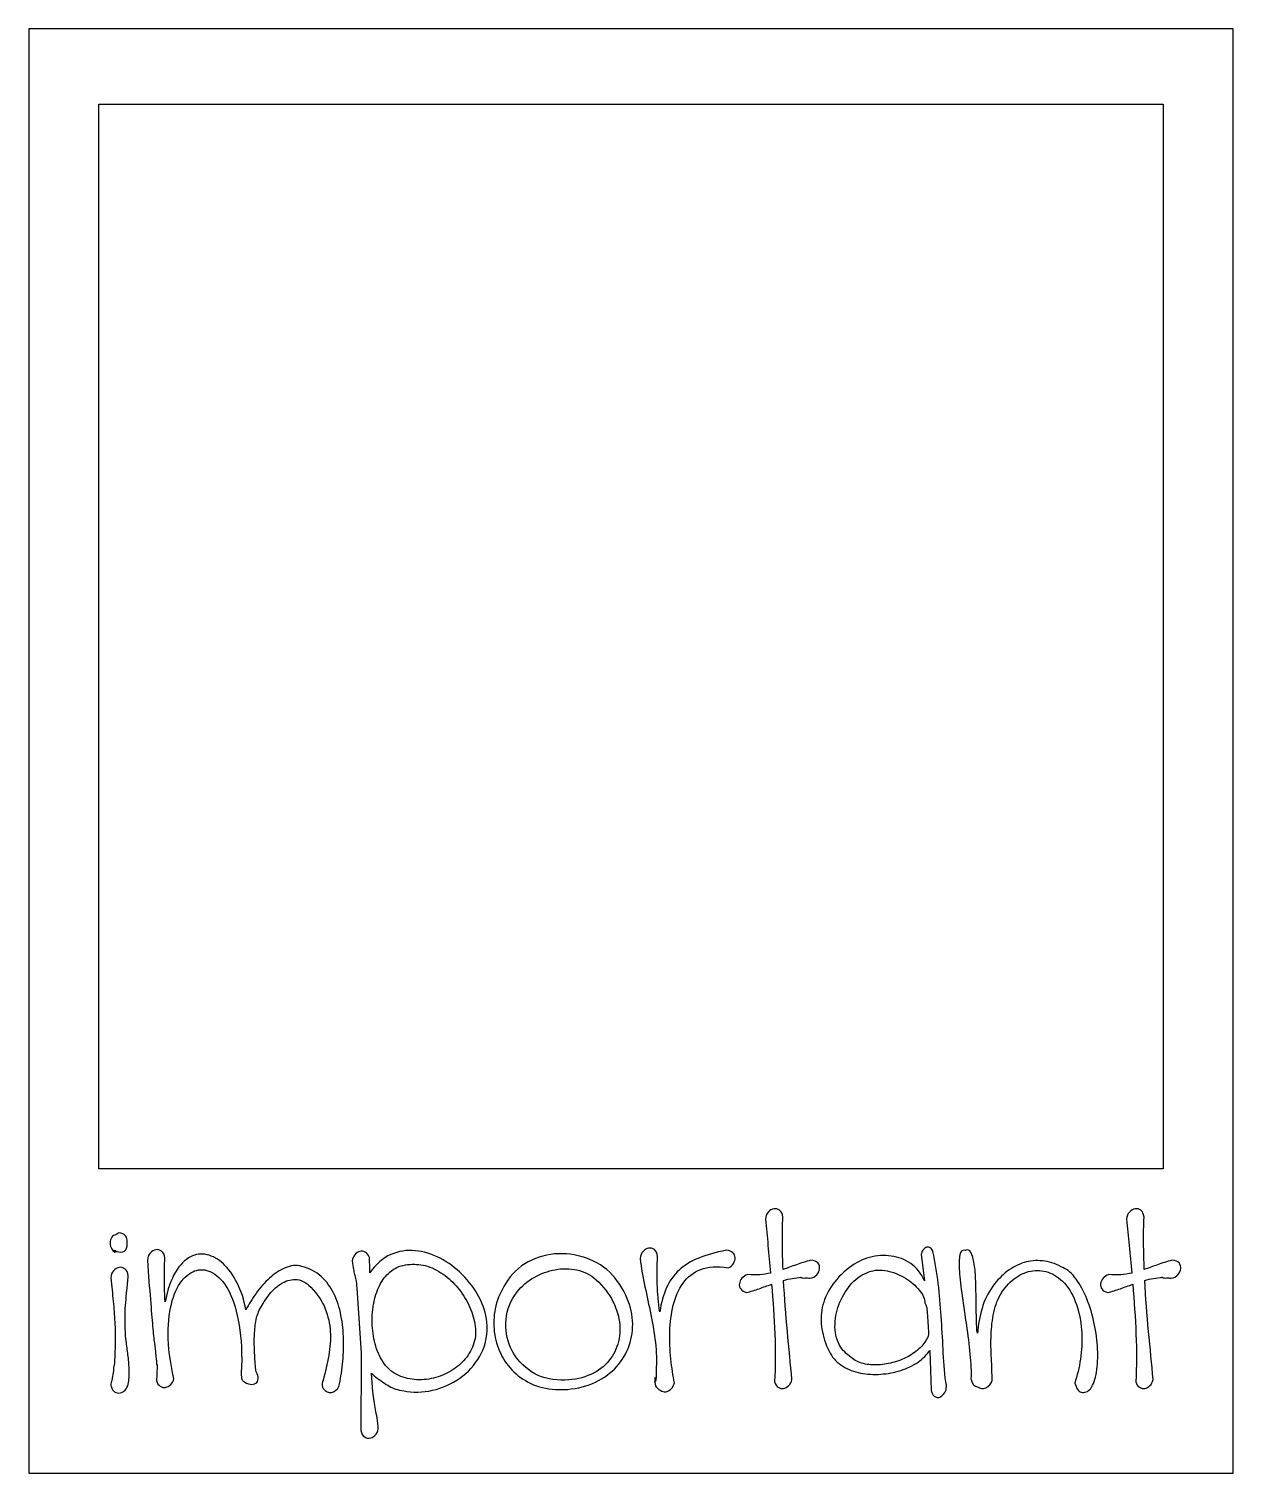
# Model space of a CAD drawing. Header units: centimetres. Extents: x -6.3 to 7.8, y -8 to 9.
import ezdxf

# ---------------------------------------------------------------- set-up
doc = ezdxf.new("R2010")
doc.units = ezdxf.units.CM
doc.header["$MEASUREMENT"] = 0
doc.layers.add('Camada 1', color=7, linetype='Continuous')

msp = doc.modelspace()

# ---------------------------------------------------------------- linework, layer by layer
at = {"layer": 'Camada 1'}
for points in [[(7.81831, -8.00632), (7.81831, -8.00632), (-6.34095, -8.00632), (-6.34095, -8.00632), (-6.34095, -8.00632), (-6.34095, -8.00632), (-6.34095, 8.96543), (-6.34095, 8.96543), (-6.34095, 8.96543), (-6.34095, 8.96543), (7.81831, 8.96543), (7.81831, 8.96543), (7.81831, 8.96543), (7.81831, 8.96543), (7.81831, -8.00632), (7.81831, -8.00632)], [(-5.51667, -4.43013), (-5.51667, -4.43013), (6.99392, -4.43013), (6.99392, -4.43013), (6.99392, -4.43013), (6.99392, -4.43013), (6.99392, 8.08043), (6.99392, 8.08043), (6.99392, 8.08043), (6.99392, 8.08043), (-5.51667, 8.08043), (-5.51667, 8.08043), (-5.51667, 8.08043), (-5.51667, 8.08043), (-5.51667, -4.43013), (-5.51667, -4.43013)]]:
    msp.add_open_spline(points, degree=3, knots=[0, 0, 0, 0, 0.2, 0.2, 0.2, 0.2, 0.4, 0.4, 0.4, 0.4, 0.6, 0.6, 0.6, 0.6, 1, 1, 1, 1], dxfattribs=at)
at = {"layer": 'Camada 1', "color": 7}
for points, knots in [([(2.09611, -5.88465), (2.06468, -5.87629), (2.04211, -5.86211), (2.02848, -5.84218), (2.02848, -5.84218), (2.0148, -5.82228), (2.00959, -5.80128), (2.01274, -5.77926), (2.01274, -5.77926), (2.01589, -5.75724), (2.02581, -5.73632), (2.04261, -5.71634), (2.04261, -5.71634), (2.05938, -5.69644), (2.0814, -5.68229), (2.10868, -5.6739), (2.10868, -5.6739), (2.16107, -5.67811), (2.2088, -5.67861), (2.25182, -5.67546), (2.25182, -5.67546), (2.29476, -5.67234), (2.33725, -5.66554), (2.37919, -5.65503), (2.37919, -5.65503), (2.36869, -5.54602), (2.35876, -5.43852), (2.34932, -5.33258), (2.34932, -5.33258), (2.33987, -5.22672), (2.3299, -5.1234), (2.31942, -5.02273), (2.31942, -5.02273), (2.32148, -4.98921), (2.33249, -4.9614), (2.35244, -4.93939), (2.35244, -4.93939), (2.37236, -4.91738), (2.39438, -4.90431), (2.41851, -4.90007), (2.41851, -4.90007), (2.44259, -4.89592), (2.46516, -4.90166), (2.48616, -4.91737), (2.48616, -4.91737), (2.50709, -4.93311), (2.51968, -4.95981), (2.52392, -4.99757), (2.52392, -4.99757), (2.51969, -5.09618), (2.5181, -5.19683), (2.51918, -5.29957), (2.51918, -5.29957), (2.52021, -5.40236), (2.52283, -5.50719), (2.52704, -5.61413), (2.52704, -5.61413), (2.57736, -5.59527), (2.62928, -5.5764), (2.68277, -5.55751), (2.68277, -5.55751), (2.73624, -5.53865), (2.79337, -5.52084), (2.85419, -5.50404), (2.85419, -5.50404), (2.89195, -5.50616), (2.91917, -5.51716), (2.93597, -5.53709), (2.93597, -5.53709), (2.95274, -5.55704), (2.95957, -5.57953), (2.95642, -5.60472), (2.95642, -5.60472), (2.95327, -5.62988), (2.94171, -5.65348), (2.92179, -5.6755), (2.92179, -5.6755), (2.90184, -5.69754), (2.87509, -5.71066), (2.84159, -5.71482), (2.84159, -5.71482), (2.82476, -5.71276), (2.80698, -5.7122), (2.78812, -5.71323), (2.78812, -5.71323), (2.76926, -5.71431), (2.7514, -5.71273), (2.73465, -5.70852), (2.73465, -5.70852), (2.73044, -5.70852), (2.72941, -5.70802), (2.73153, -5.70693), (2.73153, -5.70693), (2.73359, -5.7059), (2.73672, -5.70534), (2.74095, -5.70534), (2.74095, -5.70534), (2.70526, -5.70746), (2.67017, -5.71164), (2.63557, -5.71793), (2.63557, -5.71793), (2.60096, -5.72423), (2.56686, -5.73264), (2.53336, -5.74309), (2.53336, -5.74309), (2.54384, -5.94441), (2.55852, -6.1437), (2.57739, -6.34078), (2.57739, -6.34078), (2.59628, -6.53792), (2.61406, -6.72665), (2.63086, -6.90699), (2.63086, -6.90699), (2.62456, -6.93636), (2.61197, -6.95999), (2.5931, -6.97777), (2.5931, -6.97777), (2.57421, -6.99563), (2.55426, -7.00658), (2.53333, -7.01079), (2.53333, -7.01079), (2.51232, -7.01497), (2.49134, -7.01079), (2.47041, -6.99822), (2.47041, -6.99822), (2.44943, -6.98563), (2.43472, -6.96359), (2.42636, -6.93215), (2.42636, -6.93215), (2.43684, -6.75393), (2.4379, -6.56779), (2.42951, -6.37377), (2.42951, -6.37377), (2.42112, -6.17983), (2.40853, -5.98422), (2.39175, -5.78708), (2.39175, -5.78708), (2.34349, -5.80391), (2.29473, -5.82121), (2.24549, -5.83899), (2.24549, -5.83899), (2.19623, -5.85687), (2.14643, -5.87208), (2.09611, -5.88465)], [0, 0, 0, 0, 0.02702703, 0.02702703, 0.02702703, 0.02702703, 0.05405405, 0.05405405, 0.05405405, 0.05405405, 0.08108108, 0.08108108, 0.08108108, 0.08108108, 0.10810811, 0.10810811, 0.10810811, 0.10810811, 0.13513514, 0.13513514, 0.13513514, 0.13513514, 0.16216216, 0.16216216, 0.16216216, 0.16216216, 0.18918919, 0.18918919, 0.18918919, 0.18918919, 0.21621622, 0.21621622, 0.21621622, 0.21621622, 0.24324324, 0.24324324, 0.24324324, 0.24324324, 0.27027027, 0.27027027, 0.27027027, 0.27027027, 0.2972973, 0.2972973, 0.2972973, 0.2972973, 0.32432432, 0.32432432, 0.32432432, 0.32432432, 0.35135135, 0.35135135, 0.35135135, 0.35135135, 0.37837838, 0.37837838, 0.37837838, 0.37837838, 0.40540541, 0.40540541, 0.40540541, 0.40540541, 0.43243243, 0.43243243, 0.43243243, 0.43243243, 0.45945946, 0.45945946, 0.45945946, 0.45945946, 0.48648649, 0.48648649, 0.48648649, 0.48648649, 0.51351351, 0.51351351, 0.51351351, 0.51351351, 0.54054054, 0.54054054, 0.54054054, 0.54054054, 0.56756757, 0.56756757, 0.56756757, 0.56756757, 0.59459459, 0.59459459, 0.59459459, 0.59459459, 0.62162162, 0.62162162, 0.62162162, 0.62162162, 0.64864865, 0.64864865, 0.64864865, 0.64864865, 0.67567568, 0.67567568, 0.67567568, 0.67567568, 0.7027027, 0.7027027, 0.7027027, 0.7027027, 0.72972973, 0.72972973, 0.72972973, 0.72972973, 0.75675676, 0.75675676, 0.75675676, 0.75675676, 0.78378378, 0.78378378, 0.78378378, 0.78378378, 0.81081081, 0.81081081, 0.81081081, 0.81081081, 0.83783784, 0.83783784, 0.83783784, 0.83783784, 0.86486486, 0.86486486, 0.86486486, 0.86486486, 0.89189189, 0.89189189, 0.89189189, 0.89189189, 0.91891892, 0.91891892, 0.91891892, 0.91891892, 0.94594595, 0.94594595, 0.94594595, 0.94594595, 1, 1, 1, 1]), ([(6.34275, -5.88465), (6.31132, -5.87629), (6.28875, -5.86211), (6.27512, -5.84218), (6.27512, -5.84218), (6.26144, -5.82228), (6.25623, -5.80128), (6.25938, -5.77926), (6.25938, -5.77926), (6.26253, -5.75724), (6.27245, -5.73632), (6.28925, -5.71634), (6.28925, -5.71634), (6.30602, -5.69644), (6.32804, -5.68229), (6.35532, -5.6739), (6.35532, -5.6739), (6.40771, -5.67811), (6.45544, -5.67861), (6.49846, -5.67546), (6.49846, -5.67546), (6.5414, -5.67234), (6.58389, -5.66554), (6.62583, -5.65503), (6.62583, -5.65503), (6.61533, -5.54602), (6.6054, -5.43852), (6.59596, -5.33258), (6.59596, -5.33258), (6.58651, -5.22672), (6.57654, -5.1234), (6.56606, -5.02273), (6.56606, -5.02273), (6.56812, -4.98921), (6.57913, -4.9614), (6.59908, -4.93939), (6.59908, -4.93939), (6.619, -4.91738), (6.64102, -4.90431), (6.66515, -4.90007), (6.66515, -4.90007), (6.68923, -4.89592), (6.7118, -4.90166), (6.7328, -4.91737), (6.7328, -4.91737), (6.75373, -4.93311), (6.76632, -4.95981), (6.77056, -4.99757), (6.77056, -4.99757), (6.76633, -5.09618), (6.76474, -5.19683), (6.76582, -5.29957), (6.76582, -5.29957), (6.76685, -5.40236), (6.76947, -5.50719), (6.77368, -5.61413), (6.77368, -5.61413), (6.824, -5.59527), (6.87592, -5.5764), (6.92941, -5.55751), (6.92941, -5.55751), (6.98288, -5.53865), (7.04001, -5.52084), (7.10083, -5.50404), (7.10083, -5.50404), (7.13859, -5.50616), (7.16581, -5.51716), (7.18261, -5.53709), (7.18261, -5.53709), (7.19938, -5.55704), (7.20621, -5.57953), (7.20306, -5.60472), (7.20306, -5.60472), (7.19991, -5.62988), (7.18835, -5.65348), (7.16843, -5.6755), (7.16843, -5.6755), (7.14848, -5.69754), (7.12173, -5.71066), (7.08823, -5.71482), (7.08823, -5.71482), (7.0714, -5.71276), (7.05362, -5.7122), (7.03476, -5.71323), (7.03476, -5.71323), (7.0159, -5.71431), (6.99804, -5.71273), (6.98129, -5.70852), (6.98129, -5.70852), (6.97708, -5.70852), (6.97605, -5.70802), (6.97817, -5.70693), (6.97817, -5.70693), (6.98023, -5.7059), (6.98336, -5.70534), (6.98759, -5.70534), (6.98759, -5.70534), (6.9519, -5.70746), (6.91681, -5.71164), (6.88221, -5.71793), (6.88221, -5.71793), (6.8476, -5.72423), (6.8135, -5.73264), (6.78, -5.74309), (6.78, -5.74309), (6.79048, -5.94441), (6.80516, -6.1437), (6.82403, -6.34078), (6.82403, -6.34078), (6.84292, -6.53792), (6.8607, -6.72665), (6.8775, -6.90699), (6.8775, -6.90699), (6.8712, -6.93636), (6.85861, -6.95999), (6.83974, -6.97777), (6.83974, -6.97777), (6.82085, -6.99563), (6.8009, -7.00658), (6.77997, -7.01079), (6.77997, -7.01079), (6.75896, -7.01497), (6.73798, -7.01079), (6.71705, -6.99822), (6.71705, -6.99822), (6.69607, -6.98563), (6.68136, -6.96359), (6.673, -6.93215), (6.673, -6.93215), (6.68348, -6.75393), (6.68454, -6.56779), (6.67615, -6.37377), (6.67615, -6.37377), (6.66776, -6.17983), (6.65517, -5.98422), (6.63839, -5.78708), (6.63839, -5.78708), (6.59013, -5.80391), (6.54137, -5.82121), (6.49213, -5.83899), (6.49213, -5.83899), (6.44287, -5.85687), (6.39307, -5.87208), (6.34275, -5.88465)], [0, 0, 0, 0, 0.02702703, 0.02702703, 0.02702703, 0.02702703, 0.05405405, 0.05405405, 0.05405405, 0.05405405, 0.08108108, 0.08108108, 0.08108108, 0.08108108, 0.10810811, 0.10810811, 0.10810811, 0.10810811, 0.13513514, 0.13513514, 0.13513514, 0.13513514, 0.16216216, 0.16216216, 0.16216216, 0.16216216, 0.18918919, 0.18918919, 0.18918919, 0.18918919, 0.21621622, 0.21621622, 0.21621622, 0.21621622, 0.24324324, 0.24324324, 0.24324324, 0.24324324, 0.27027027, 0.27027027, 0.27027027, 0.27027027, 0.2972973, 0.2972973, 0.2972973, 0.2972973, 0.32432432, 0.32432432, 0.32432432, 0.32432432, 0.35135135, 0.35135135, 0.35135135, 0.35135135, 0.37837838, 0.37837838, 0.37837838, 0.37837838, 0.40540541, 0.40540541, 0.40540541, 0.40540541, 0.43243243, 0.43243243, 0.43243243, 0.43243243, 0.45945946, 0.45945946, 0.45945946, 0.45945946, 0.48648649, 0.48648649, 0.48648649, 0.48648649, 0.51351351, 0.51351351, 0.51351351, 0.51351351, 0.54054054, 0.54054054, 0.54054054, 0.54054054, 0.56756757, 0.56756757, 0.56756757, 0.56756757, 0.59459459, 0.59459459, 0.59459459, 0.59459459, 0.62162162, 0.62162162, 0.62162162, 0.62162162, 0.64864865, 0.64864865, 0.64864865, 0.64864865, 0.67567568, 0.67567568, 0.67567568, 0.67567568, 0.7027027, 0.7027027, 0.7027027, 0.7027027, 0.72972973, 0.72972973, 0.72972973, 0.72972973, 0.75675676, 0.75675676, 0.75675676, 0.75675676, 0.78378378, 0.78378378, 0.78378378, 0.78378378, 0.81081081, 0.81081081, 0.81081081, 0.81081081, 0.83783784, 0.83783784, 0.83783784, 0.83783784, 0.86486486, 0.86486486, 0.86486486, 0.86486486, 0.89189189, 0.89189189, 0.89189189, 0.89189189, 0.91891892, 0.91891892, 0.91891892, 0.91891892, 0.94594595, 0.94594595, 0.94594595, 0.94594595, 1, 1, 1, 1]), ([(-5.28675, -5.18313), (-5.24899, -5.18525), (-5.22177, -5.19681), (-5.20497, -5.21776), (-5.20497, -5.21776), (-5.1882, -5.23874), (-5.1819, -5.26287), (-5.18611, -5.2901), (-5.18611, -5.2901), (-5.18405, -5.29637), (-5.18349, -5.30375), (-5.18452, -5.31211), (-5.18452, -5.31211), (-5.1856, -5.3205), (-5.18611, -5.32785), (-5.18611, -5.33412), (-5.18611, -5.33412), (-5.19034, -5.37611), (-5.20762, -5.40019), (-5.23799, -5.40646), (-5.23799, -5.40646), (-5.26842, -5.41276), (-5.29832, -5.40754), (-5.32766, -5.39074), (-5.32766, -5.39074), (-5.32766, -5.39074), (-5.34338, -5.38444), (-5.34338, -5.38444), (-5.34338, -5.38444), (-5.3392, -5.38867), (-5.33396, -5.39127), (-5.32766, -5.3923), (-5.32766, -5.3923), (-5.32136, -5.39338), (-5.31718, -5.39704), (-5.31507, -5.40331), (-5.31507, -5.40331), (-5.31507, -5.40331), (-5.33079, -5.40961), (-5.33079, -5.40961), (-5.33079, -5.40961), (-5.36648, -5.38656), (-5.38426, -5.35508), (-5.38426, -5.31526), (-5.38426, -5.31526), (-5.38849, -5.29219), (-5.38534, -5.27017), (-5.37481, -5.24919), (-5.37481, -5.24919), (-5.36433, -5.22826), (-5.35018, -5.21514), (-5.33234, -5.20987), (-5.33234, -5.20987), (-5.31458, -5.2047), (-5.29934, -5.19573), (-5.28675, -5.18313)], [0, 0, 0, 0, 0.06666667, 0.06666667, 0.06666667, 0.06666667, 0.13333333, 0.13333333, 0.13333333, 0.13333333, 0.2, 0.2, 0.2, 0.2, 0.26666667, 0.26666667, 0.26666667, 0.26666667, 0.33333333, 0.33333333, 0.33333333, 0.33333333, 0.4, 0.4, 0.4, 0.4, 0.46666667, 0.46666667, 0.46666667, 0.46666667, 0.53333333, 0.53333333, 0.53333333, 0.53333333, 0.6, 0.6, 0.6, 0.6, 0.66666667, 0.66666667, 0.66666667, 0.66666667, 0.73333333, 0.73333333, 0.73333333, 0.73333333, 0.8, 0.8, 0.8, 0.8, 0.86666667, 0.86666667, 0.86666667, 0.86666667, 1, 1, 1, 1]), ([(-3.63212, -6.09227), (-3.6531, -6.1363), (-3.66781, -6.18718), (-3.67617, -6.24483), (-3.67617, -6.24483), (-3.68458, -6.30256), (-3.68929, -6.36281), (-3.69033, -6.42573), (-3.69033, -6.42573), (-3.69141, -6.48865), (-3.68983, -6.55313), (-3.68562, -6.61919), (-3.68562, -6.61919), (-3.68144, -6.68526), (-3.67617, -6.75082), (-3.66988, -6.8158), (-3.66988, -6.8158), (-3.65102, -6.84726), (-3.64265, -6.87454), (-3.64472, -6.89761), (-3.64472, -6.89761), (-3.64684, -6.92071), (-3.65628, -6.93799), (-3.67303, -6.94949), (-3.67303, -6.94949), (-3.68983, -6.96105), (-3.71184, -6.96523), (-3.7391, -6.96208), (-3.7391, -6.96208), (-3.76638, -6.95896), (-3.79469, -6.94589), (-3.82403, -6.92279), (-3.82403, -6.92279), (-3.83453, -6.91231), (-3.83977, -6.90183), (-3.83977, -6.89133), (-3.83977, -6.89133), (-3.83977, -6.88085), (-3.84189, -6.86932), (-3.84607, -6.85672), (-3.84607, -6.85672), (-3.84607, -6.84413), (-3.84504, -6.83579), (-3.84292, -6.83156), (-3.84292, -6.83156), (-3.83244, -6.61349), (-3.84086, -6.42529), (-3.86808, -6.26691), (-3.86808, -6.26691), (-3.89536, -6.10858), (-3.93364, -5.98015), (-3.98291, -5.88157), (-3.98291, -5.88157), (-4.0322, -5.78301), (-4.08882, -5.71224), (-4.15277, -5.66924), (-4.15277, -5.66924), (-4.21677, -5.62627), (-4.2807, -5.60947), (-4.34465, -5.61892), (-4.34465, -5.61892), (-4.40865, -5.62834), (-4.46842, -5.6635), (-4.52396, -5.7243), (-4.52396, -5.7243), (-4.57955, -5.78515), (-4.62305, -5.86953), (-4.65451, -5.97751), (-4.65451, -5.97751), (-4.68597, -6.08554), (-4.70224, -6.21659), (-4.70327, -6.37071), (-4.70327, -6.37071), (-4.70435, -6.52486), (-4.68179, -6.69945), (-4.63564, -6.89448), (-4.63564, -6.89448), (-4.64194, -6.92385), (-4.6545, -6.94748), (-4.6734, -6.96526), (-4.6734, -6.96526), (-4.69226, -6.98312), (-4.71221, -6.99413), (-4.73317, -6.99831), (-4.73317, -6.99831), (-4.75415, -7.00252), (-4.77513, -6.99831), (-4.79609, -6.98572), (-4.79609, -6.98572), (-4.81707, -6.97313), (-4.83178, -6.95109), (-4.84014, -6.91965), (-4.84014, -6.91965), (-4.83808, -6.89031), (-4.83649, -6.86044), (-4.83543, -6.82998), (-4.83543, -6.82998), (-4.8344, -6.79963), (-4.83384, -6.76865), (-4.83384, -6.73719), (-4.83384, -6.73719), (-4.83807, -6.72883), (-4.84014, -6.72253), (-4.84014, -6.7183), (-4.84014, -6.7183), (-4.84014, -6.70153), (-4.84122, -6.68528), (-4.84329, -6.66954), (-4.84329, -6.66954), (-4.84541, -6.6538), (-4.84803, -6.63075), (-4.85115, -6.60035), (-4.85115, -6.60035), (-4.8543, -6.56998), (-4.85901, -6.5301), (-4.86531, -6.48078), (-4.86531, -6.48078), (-4.87161, -6.43154), (-4.87843, -6.36442), (-4.88574, -6.27948), (-4.88574, -6.27948), (-4.89312, -6.19455), (-4.90201, -6.08917), (-4.91249, -5.96333), (-4.91249, -5.96333), (-4.92299, -5.83749), (-4.93453, -5.68446), (-4.9471, -5.50407), (-4.9471, -5.50407), (-4.94504, -5.47055), (-4.93403, -5.44274), (-4.91405, -5.42073), (-4.91405, -5.42073), (-4.89415, -5.39872), (-4.87214, -5.38565), (-4.84798, -5.38141), (-4.84798, -5.38141), (-4.82388, -5.37726), (-4.80133, -5.383), (-4.78035, -5.39871), (-4.78035, -5.39871), (-4.75939, -5.41445), (-4.74683, -5.44115), (-4.74259, -5.47891), (-4.74259, -5.47891), (-4.74682, -5.56699), (-4.74838, -5.65351), (-4.7473, -5.73844), (-4.7473, -5.73844), (-4.74627, -5.8234), (-4.74365, -5.90886), (-4.73944, -5.99482), (-4.73944, -5.99482), (-4.7101, -5.84803), (-4.66919, -5.73111), (-4.61675, -5.64406), (-4.61675, -5.64406), (-4.56436, -5.55706), (-4.50615, -5.4973), (-4.44215, -5.46478), (-4.44215, -5.46478), (-4.3782, -5.43226), (-4.31269, -5.42388), (-4.24554, -5.43962), (-4.24554, -5.43962), (-4.17844, -5.45534), (-4.11449, -5.4915), (-4.05366, -5.54815), (-4.05366, -5.54815), (-3.99286, -5.60477), (-3.93886, -5.67922), (-3.89166, -5.77148), (-3.89166, -5.77148), (-3.84448, -5.86377), (-3.81041, -5.96965), (-3.78942, -6.08919), (-3.78942, -6.08919), (-3.75796, -6.02627), (-3.71814, -5.96129), (-3.66988, -5.89417), (-3.66988, -5.89417), (-3.62167, -5.82707), (-3.56873, -5.7673), (-3.51102, -5.71486), (-3.51102, -5.71486), (-3.45337, -5.66247), (-3.39201, -5.62207), (-3.327, -5.59376), (-3.327, -5.59376), (-3.26202, -5.56545), (-3.19698, -5.55971), (-3.13195, -5.57648), (-3.13195, -5.57648), (-3.04181, -5.59958), (-2.96577, -5.63937), (-2.90388, -5.69602), (-2.90388, -5.69602), (-2.84205, -5.75264), (-2.7922, -5.81979), (-2.75447, -5.89734), (-2.75447, -5.89734), (-2.71671, -5.97494), (-2.68896, -6.0604), (-2.67113, -6.15369), (-2.67113, -6.15369), (-2.65332, -6.24701), (-2.64335, -6.34244), (-2.64126, -6.43994), (-2.64126, -6.43994), (-2.6392, -6.53747), (-2.64338, -6.6334), (-2.65383, -6.72775), (-2.65383, -6.72775), (-2.66436, -6.82213), (-2.67799, -6.90917), (-2.69473, -6.98884), (-2.69473, -6.98884), (-2.71783, -7.02866), (-2.74717, -7.05223), (-2.78281, -7.05964), (-2.78281, -7.05964), (-2.8185, -7.06694), (-2.85099, -7.05067), (-2.88034, -7.01085), (-2.88034, -7.01085), (-2.88034, -7.01085), (-2.8866, -6.99823), (-2.8866, -6.99823), (-2.8866, -6.99823), (-2.8971, -6.96677), (-2.89499, -6.93843), (-2.8803, -6.91327), (-2.8803, -6.91327), (-2.85514, -6.81683), (-2.83365, -6.72089), (-2.81579, -6.62546), (-2.81579, -6.62546), (-2.79801, -6.53005), (-2.79171, -6.43623), (-2.79693, -6.34389), (-2.79693, -6.34389), (-2.8022, -6.25166), (-2.82209, -6.16199), (-2.8567, -6.07494), (-2.8567, -6.07494), (-2.89131, -5.98794), (-2.94743, -5.90352), (-3.02498, -5.82173), (-3.02498, -5.82173), (-3.08583, -5.76093), (-3.14664, -5.7305), (-3.20744, -5.7305), (-3.20744, -5.7305), (-3.26829, -5.7305), (-3.32595, -5.74836), (-3.38045, -5.78397), (-3.38045, -5.78397), (-3.43501, -5.81966), (-3.48425, -5.86684), (-3.5283, -5.92552), (-3.5283, -5.92552), (-3.57238, -5.98427), (-3.60696, -6.03986), (-3.63212, -6.09227)], [0, 0, 0, 0, 0.01492537, 0.01492537, 0.01492537, 0.01492537, 0.02985075, 0.02985075, 0.02985075, 0.02985075, 0.04477612, 0.04477612, 0.04477612, 0.04477612, 0.05970149, 0.05970149, 0.05970149, 0.05970149, 0.07462687, 0.07462687, 0.07462687, 0.07462687, 0.08955224, 0.08955224, 0.08955224, 0.08955224, 0.10447761, 0.10447761, 0.10447761, 0.10447761, 0.11940299, 0.11940299, 0.11940299, 0.11940299, 0.13432836, 0.13432836, 0.13432836, 0.13432836, 0.14925373, 0.14925373, 0.14925373, 0.14925373, 0.1641791, 0.1641791, 0.1641791, 0.1641791, 0.17910448, 0.17910448, 0.17910448, 0.17910448, 0.19402985, 0.19402985, 0.19402985, 0.19402985, 0.20895522, 0.20895522, 0.20895522, 0.20895522, 0.2238806, 0.2238806, 0.2238806, 0.2238806, 0.23880597, 0.23880597, 0.23880597, 0.23880597, 0.25373134, 0.25373134, 0.25373134, 0.25373134, 0.26865672, 0.26865672, 0.26865672, 0.26865672, 0.28358209, 0.28358209, 0.28358209, 0.28358209, 0.29850746, 0.29850746, 0.29850746, 0.29850746, 0.31343284, 0.31343284, 0.31343284, 0.31343284, 0.32835821, 0.32835821, 0.32835821, 0.32835821, 0.34328358, 0.34328358, 0.34328358, 0.34328358, 0.35820896, 0.35820896, 0.35820896, 0.35820896, 0.37313433, 0.37313433, 0.37313433, 0.37313433, 0.3880597, 0.3880597, 0.3880597, 0.3880597, 0.40298507, 0.40298507, 0.40298507, 0.40298507, 0.41791045, 0.41791045, 0.41791045, 0.41791045, 0.43283582, 0.43283582, 0.43283582, 0.43283582, 0.44776119, 0.44776119, 0.44776119, 0.44776119, 0.46268657, 0.46268657, 0.46268657, 0.46268657, 0.47761194, 0.47761194, 0.47761194, 0.47761194, 0.49253731, 0.49253731, 0.49253731, 0.49253731, 0.50746269, 0.50746269, 0.50746269, 0.50746269, 0.52238806, 0.52238806, 0.52238806, 0.52238806, 0.53731343, 0.53731343, 0.53731343, 0.53731343, 0.55223881, 0.55223881, 0.55223881, 0.55223881, 0.56716418, 0.56716418, 0.56716418, 0.56716418, 0.58208955, 0.58208955, 0.58208955, 0.58208955, 0.59701493, 0.59701493, 0.59701493, 0.59701493, 0.6119403, 0.6119403, 0.6119403, 0.6119403, 0.62686567, 0.62686567, 0.62686567, 0.62686567, 0.64179104, 0.64179104, 0.64179104, 0.64179104, 0.65671642, 0.65671642, 0.65671642, 0.65671642, 0.67164179, 0.67164179, 0.67164179, 0.67164179, 0.68656716, 0.68656716, 0.68656716, 0.68656716, 0.70149254, 0.70149254, 0.70149254, 0.70149254, 0.71641791, 0.71641791, 0.71641791, 0.71641791, 0.73134328, 0.73134328, 0.73134328, 0.73134328, 0.74626866, 0.74626866, 0.74626866, 0.74626866, 0.76119403, 0.76119403, 0.76119403, 0.76119403, 0.7761194, 0.7761194, 0.7761194, 0.7761194, 0.79104478, 0.79104478, 0.79104478, 0.79104478, 0.80597015, 0.80597015, 0.80597015, 0.80597015, 0.82089552, 0.82089552, 0.82089552, 0.82089552, 0.8358209, 0.8358209, 0.8358209, 0.8358209, 0.85074627, 0.85074627, 0.85074627, 0.85074627, 0.86567164, 0.86567164, 0.86567164, 0.86567164, 0.88059701, 0.88059701, 0.88059701, 0.88059701, 0.89552239, 0.89552239, 0.89552239, 0.89552239, 0.91044776, 0.91044776, 0.91044776, 0.91044776, 0.92537313, 0.92537313, 0.92537313, 0.92537313, 0.94029851, 0.94029851, 0.94029851, 0.94029851, 0.95522388, 0.95522388, 0.95522388, 0.95522388, 0.97014925, 0.97014925, 0.97014925, 0.97014925, 1, 1, 1, 1]), ([(-2.48396, -5.83118), (-2.48819, -5.79136), (-2.49235, -5.75937), (-2.49655, -5.73524), (-2.49655, -5.73524), (-2.50078, -5.71116), (-2.50549, -5.6896), (-2.51071, -5.67073), (-2.51071, -5.67073), (-2.51598, -5.65184), (-2.52068, -5.63091), (-2.52487, -5.60781), (-2.52487, -5.60781), (-2.5291, -5.58476), (-2.53432, -5.55328), (-2.54061, -5.51346), (-2.54061, -5.51346), (-2.53643, -5.48412), (-2.52595, -5.45948), (-2.50915, -5.43954), (-2.50915, -5.43954), (-2.49238, -5.41962), (-2.47298, -5.40702), (-2.45094, -5.40178), (-2.45094, -5.40178), (-2.42893, -5.39657), (-2.40744, -5.39916), (-2.38643, -5.40964), (-2.38643, -5.40964), (-2.3655, -5.42014), (-2.3487, -5.44107), (-2.33611, -5.47256), (-2.33611, -5.47256), (-2.33611, -5.50193), (-2.33561, -5.52241), (-2.33452, -5.53389), (-2.33452, -5.53389), (-2.33349, -5.54545), (-2.33293, -5.5554), (-2.33293, -5.56379), (-2.33293, -5.56379), (-2.33293, -5.57218), (-2.33293, -5.58215), (-2.33293, -5.59366), (-2.33293, -5.59366), (-2.33293, -5.60522), (-2.33293, -5.62464), (-2.33293, -5.65184), (-2.33293, -5.65184), (-2.25956, -5.54913), (-2.17672, -5.4778), (-2.08441, -5.43795), (-2.08441, -5.43795), (-1.99215, -5.39813), (-1.89677, -5.38289), (-1.79816, -5.39231), (-1.79816, -5.39231), (-1.6996, -5.40176), (-1.60208, -5.43163), (-1.50561, -5.48198), (-1.50561, -5.48198), (-1.40917, -5.5323), (-1.32212, -5.59631), (-1.24452, -5.67388), (-1.24452, -5.67388), (-1.16697, -5.75148), (-1.10194, -5.83853), (-1.0495, -5.93497), (-1.0495, -5.93497), (-0.99711, -6.03144), (-0.96565, -6.12999), (-0.95512, -6.23067), (-0.95512, -6.23067), (-0.94464, -6.36489), (-0.96613, -6.48599), (-1.01963, -6.59397), (-1.01963, -6.59397), (-1.0731, -6.702), (-1.146, -6.79214), (-1.23826, -6.86451), (-1.23826, -6.86451), (-1.33057, -6.93685), (-1.43487, -6.98931), (-1.55126, -7.0218), (-1.55126, -7.0218), (-1.66765, -7.05429), (-1.78354, -7.06212), (-1.89884, -7.0454), (-1.89884, -7.0454), (-1.9408, -7.0391), (-1.97647, -7.03228), (-2.00578, -7.02495), (-2.00578, -7.02495), (-2.03518, -7.01759), (-2.06192, -7.00767), (-2.086, -6.99508), (-2.086, -6.99508), (-2.11013, -6.98249), (-2.13426, -6.96785), (-2.15834, -6.95103), (-2.15834, -6.95103), (-2.18247, -6.93428), (-2.21134, -6.91436), (-2.24486, -6.89126), (-2.24486, -6.89126), (-2.27002, -6.8724), (-2.29206, -6.85247), (-2.31093, -6.83149), (-2.31093, -6.83149), (-2.31093, -6.83149), (-2.30148, -7.00135), (-2.30148, -7.00135), (-2.30148, -7.00135), (-2.30148, -7.00135), (-2.30148, -7.00765), (-2.30148, -7.00765), (-2.30148, -7.00765), (-2.29518, -7.05797), (-2.28944, -7.10044), (-2.28418, -7.13502), (-2.28418, -7.13502), (-2.27897, -7.16965), (-2.2737, -7.20267), (-2.26846, -7.23411), (-2.26846, -7.23411), (-2.26325, -7.26557), (-2.25743, -7.29862), (-2.25116, -7.3332), (-2.25116, -7.3332), (-2.24486, -7.36783), (-2.23857, -7.41027), (-2.2323, -7.4606), (-2.2323, -7.4606), (-2.2323, -7.49624), (-2.24124, -7.52558), (-2.25905, -7.54868), (-2.25905, -7.54868), (-2.27688, -7.57173), (-2.29789, -7.58644), (-2.32197, -7.59271), (-2.32197, -7.59271), (-2.3461, -7.59901), (-2.3697, -7.59533), (-2.39275, -7.5817), (-2.39275, -7.5817), (-2.41587, -7.56802), (-2.43051, -7.54238), (-2.4368, -7.50465), (-2.4368, -7.50465), (-2.4368, -7.41657), (-2.4368, -7.33635), (-2.4368, -7.26398), (-2.4368, -7.26398), (-2.4368, -7.19161), (-2.4363, -7.12087), (-2.43524, -7.05165), (-2.43524, -7.05165), (-2.43421, -6.98246), (-2.43365, -6.91169), (-2.43365, -6.83932), (-2.43365, -6.83932), (-2.43365, -6.76698), (-2.43365, -6.68676), (-2.43365, -6.59868), (-2.43365, -6.59868), (-2.43365, -6.59868), (-2.48396, -5.83118), (-2.48396, -5.83118)], [0, 0, 0, 0, 0.02325581, 0.02325581, 0.02325581, 0.02325581, 0.04651163, 0.04651163, 0.04651163, 0.04651163, 0.06976744, 0.06976744, 0.06976744, 0.06976744, 0.09302326, 0.09302326, 0.09302326, 0.09302326, 0.11627907, 0.11627907, 0.11627907, 0.11627907, 0.13953488, 0.13953488, 0.13953488, 0.13953488, 0.1627907, 0.1627907, 0.1627907, 0.1627907, 0.18604651, 0.18604651, 0.18604651, 0.18604651, 0.20930233, 0.20930233, 0.20930233, 0.20930233, 0.23255814, 0.23255814, 0.23255814, 0.23255814, 0.25581395, 0.25581395, 0.25581395, 0.25581395, 0.27906977, 0.27906977, 0.27906977, 0.27906977, 0.30232558, 0.30232558, 0.30232558, 0.30232558, 0.3255814, 0.3255814, 0.3255814, 0.3255814, 0.34883721, 0.34883721, 0.34883721, 0.34883721, 0.37209302, 0.37209302, 0.37209302, 0.37209302, 0.39534884, 0.39534884, 0.39534884, 0.39534884, 0.41860465, 0.41860465, 0.41860465, 0.41860465, 0.44186047, 0.44186047, 0.44186047, 0.44186047, 0.46511628, 0.46511628, 0.46511628, 0.46511628, 0.48837209, 0.48837209, 0.48837209, 0.48837209, 0.51162791, 0.51162791, 0.51162791, 0.51162791, 0.53488372, 0.53488372, 0.53488372, 0.53488372, 0.55813953, 0.55813953, 0.55813953, 0.55813953, 0.58139535, 0.58139535, 0.58139535, 0.58139535, 0.60465116, 0.60465116, 0.60465116, 0.60465116, 0.62790698, 0.62790698, 0.62790698, 0.62790698, 0.65116279, 0.65116279, 0.65116279, 0.65116279, 0.6744186, 0.6744186, 0.6744186, 0.6744186, 0.69767442, 0.69767442, 0.69767442, 0.69767442, 0.72093023, 0.72093023, 0.72093023, 0.72093023, 0.74418605, 0.74418605, 0.74418605, 0.74418605, 0.76744186, 0.76744186, 0.76744186, 0.76744186, 0.79069767, 0.79069767, 0.79069767, 0.79069767, 0.81395349, 0.81395349, 0.81395349, 0.81395349, 0.8372093, 0.8372093, 0.8372093, 0.8372093, 0.86046512, 0.86046512, 0.86046512, 0.86046512, 0.88372093, 0.88372093, 0.88372093, 0.88372093, 0.90697674, 0.90697674, 0.90697674, 0.90697674, 0.93023256, 0.93023256, 0.93023256, 0.93023256, 0.95348837, 0.95348837, 0.95348837, 0.95348837, 1, 1, 1, 1]), ([(-0.73499, -5.78083), (-0.67001, -5.66759), (-0.5814, -5.58163), (-0.46919, -5.52289), (-0.46919, -5.52289), (-0.35703, -5.46421), (-0.23853, -5.43275), (-0.11372, -5.42851), (-0.11372, -5.42851), (0.01103, -5.42436), (0.13322, -5.44637), (0.25275, -5.49458), (0.25275, -5.49458), (0.37232, -5.54284), (0.47188, -5.61624), (0.5516, -5.71477), (0.5516, -5.71477), (0.63129, -5.81544), (0.68736, -5.91821), (0.7199, -6.02304), (0.7199, -6.02304), (0.75239, -6.12795), (0.76443, -6.22965), (0.75607, -6.32818), (0.75607, -6.32818), (0.74766, -6.42679), (0.72038, -6.51955), (0.67426, -6.60655), (0.67426, -6.60655), (0.62812, -6.6936), (0.56573, -6.76911), (0.48709, -6.83306), (0.48709, -6.83306), (0.40846, -6.89706), (0.31511, -6.9463), (0.20713, -6.98091), (0.20713, -6.98091), (0.0991, -7.01552), (-0.01991, -7.02967), (-0.1499, -7.02335), (-0.1499, -7.02335), (-0.25684, -7.01708), (-0.35334, -6.99348), (-0.4393, -6.95257), (-0.4393, -6.95257), (-0.52532, -6.91169), (-0.59924, -6.85875), (-0.66107, -6.79371), (-0.66107, -6.79371), (-0.72296, -6.72873), (-0.77172, -6.6548), (-0.80736, -6.57194), (-0.80736, -6.57194), (-0.84305, -6.48913), (-0.86451, -6.40263), (-0.87184, -6.31241), (-0.87184, -6.31241), (-0.87922, -6.22227), (-0.87184, -6.13154), (-0.84983, -6.04031), (-0.84983, -6.04031), (-0.82778, -5.94913), (-0.78954, -5.86261), (-0.73499, -5.78083)], [0, 0, 0, 0, 0.05882353, 0.05882353, 0.05882353, 0.05882353, 0.11764706, 0.11764706, 0.11764706, 0.11764706, 0.17647059, 0.17647059, 0.17647059, 0.17647059, 0.23529412, 0.23529412, 0.23529412, 0.23529412, 0.29411765, 0.29411765, 0.29411765, 0.29411765, 0.35294118, 0.35294118, 0.35294118, 0.35294118, 0.41176471, 0.41176471, 0.41176471, 0.41176471, 0.47058824, 0.47058824, 0.47058824, 0.47058824, 0.52941176, 0.52941176, 0.52941176, 0.52941176, 0.58823529, 0.58823529, 0.58823529, 0.58823529, 0.64705882, 0.64705882, 0.64705882, 0.64705882, 0.70588235, 0.70588235, 0.70588235, 0.70588235, 0.76470588, 0.76470588, 0.76470588, 0.76470588, 0.82352941, 0.82352941, 0.82352941, 0.82352941, 0.88235294, 0.88235294, 0.88235294, 0.88235294, 1, 1, 1, 1]), ([(1.24992, -6.94476), (1.23942, -6.9909), (1.21579, -7.02287), (1.17912, -7.0407), (1.17912, -7.0407), (1.1424, -7.05851), (1.10938, -7.05486), (1.08003, -7.02969), (1.08003, -7.02969), (1.06323, -7.02339), (1.0486, -7.01133), (1.036, -6.99352), (1.036, -6.99352), (1.0234, -6.97571), (1.01814, -6.95105), (1.02026, -6.9196), (1.02026, -6.9196), (1.02026, -6.9133), (1.02026, -6.90494), (1.02026, -6.89444), (1.02026, -6.89444), (1.02026, -6.88396), (1.02129, -6.88081), (1.02341, -6.88502), (1.02341, -6.88502), (1.02547, -6.89341), (1.025, -6.90545), (1.02182, -6.92119), (1.02182, -6.92119), (1.01867, -6.93691), (1.01915, -6.94058), (1.02341, -6.9322), (1.02341, -6.9322), (1.03174, -6.91331), (1.03545, -6.89288), (1.03442, -6.87087), (1.03442, -6.87087), (1.03334, -6.84886), (1.03283, -6.82735), (1.03283, -6.80636), (1.03283, -6.80636), (1.04119, -6.69312), (1.0386, -6.58144), (1.02497, -6.47134), (1.02497, -6.47134), (1.01129, -6.36125), (0.99351, -6.25168), (0.9715, -6.14262), (0.9715, -6.14262), (0.94949, -6.03359), (0.92639, -5.92452), (0.90231, -5.81546), (0.90231, -5.81546), (0.87818, -5.70645), (0.85984, -5.59636), (0.84725, -5.48518), (0.84725, -5.48518), (0.84931, -5.45166), (0.86032, -5.42385), (0.8803, -5.40184), (0.8803, -5.40184), (0.9002, -5.3798), (0.92221, -5.36673), (0.94634, -5.36252), (0.94634, -5.36252), (0.97042, -5.35834), (0.99299, -5.36411), (1.01399, -5.3798), (1.01399, -5.3798), (1.03492, -5.39554), (1.04751, -5.42227), (1.05175, -5.46002), (1.05175, -5.46002), (1.04545, -5.56908), (1.04387, -5.67761), (1.04701, -5.78562), (1.04701, -5.78562), (1.05016, -5.89365), (1.06008, -6.00218), (1.07691, -6.11119), (1.07691, -6.11119), (1.09366, -6.00218), (1.12041, -5.90728), (1.15711, -5.8265), (1.15711, -5.8265), (1.19378, -5.7458), (1.24307, -5.67709), (1.30496, -5.62047), (1.30496, -5.62047), (1.36679, -5.56385), (1.44336, -5.51665), (1.53462, -5.47889), (1.53462, -5.47889), (1.62582, -5.44113), (1.73435, -5.41079), (1.86019, -5.38769), (1.86019, -5.38769), (1.89374, -5.38981), (1.9189, -5.39925), (1.9357, -5.41597), (1.9357, -5.41597), (1.95247, -5.4328), (1.96136, -5.45217), (1.96245, -5.47418), (1.96245, -5.47418), (1.96348, -5.49619), (1.95718, -5.51876), (1.94359, -5.54181), (1.94359, -5.54181), (1.92991, -5.56491), (1.90946, -5.58271), (1.88226, -5.59528), (1.88226, -5.59528), (1.75219, -5.57223), (1.64421, -5.57798), (1.55825, -5.61258), (1.55825, -5.61258), (1.47223, -5.64719), (1.40302, -5.70119), (1.35063, -5.77456), (1.35063, -5.77456), (1.29819, -5.84798), (1.25988, -5.9345), (1.2358, -6.03409), (1.2358, -6.03409), (1.21167, -6.13373), (1.19804, -6.23753), (1.1949, -6.34553), (1.1949, -6.34553), (1.19175, -6.45356), (1.19593, -6.55997), (1.20749, -6.6648), (1.20749, -6.6648), (1.21894, -6.76966), (1.23309, -6.86295), (1.24992, -6.94476)], [0, 0, 0, 0, 0.02857143, 0.02857143, 0.02857143, 0.02857143, 0.05714286, 0.05714286, 0.05714286, 0.05714286, 0.08571429, 0.08571429, 0.08571429, 0.08571429, 0.11428571, 0.11428571, 0.11428571, 0.11428571, 0.14285714, 0.14285714, 0.14285714, 0.14285714, 0.17142857, 0.17142857, 0.17142857, 0.17142857, 0.2, 0.2, 0.2, 0.2, 0.22857143, 0.22857143, 0.22857143, 0.22857143, 0.25714286, 0.25714286, 0.25714286, 0.25714286, 0.28571429, 0.28571429, 0.28571429, 0.28571429, 0.31428571, 0.31428571, 0.31428571, 0.31428571, 0.34285714, 0.34285714, 0.34285714, 0.34285714, 0.37142857, 0.37142857, 0.37142857, 0.37142857, 0.4, 0.4, 0.4, 0.4, 0.42857143, 0.42857143, 0.42857143, 0.42857143, 0.45714286, 0.45714286, 0.45714286, 0.45714286, 0.48571429, 0.48571429, 0.48571429, 0.48571429, 0.51428571, 0.51428571, 0.51428571, 0.51428571, 0.54285714, 0.54285714, 0.54285714, 0.54285714, 0.57142857, 0.57142857, 0.57142857, 0.57142857, 0.6, 0.6, 0.6, 0.6, 0.62857143, 0.62857143, 0.62857143, 0.62857143, 0.65714286, 0.65714286, 0.65714286, 0.65714286, 0.68571429, 0.68571429, 0.68571429, 0.68571429, 0.71428571, 0.71428571, 0.71428571, 0.71428571, 0.74285714, 0.74285714, 0.74285714, 0.74285714, 0.77142857, 0.77142857, 0.77142857, 0.77142857, 0.8, 0.8, 0.8, 0.8, 0.82857143, 0.82857143, 0.82857143, 0.82857143, 0.85714286, 0.85714286, 0.85714286, 0.85714286, 0.88571429, 0.88571429, 0.88571429, 0.88571429, 0.91428571, 0.91428571, 0.91428571, 0.91428571, 0.94285714, 0.94285714, 0.94285714, 0.94285714, 1, 1, 1, 1]), ([(3.30719, -5.58893), (3.37844, -5.53443), (3.4571, -5.49566), (3.54309, -5.47257), (3.54309, -5.47257), (3.62908, -5.44952), (3.71401, -5.44376), (3.79791, -5.45527), (3.79791, -5.45527), (3.88176, -5.46683), (3.95833, -5.49617), (4.02754, -5.54335), (4.02754, -5.54335), (4.09676, -5.59053), (4.15023, -5.65818), (4.18796, -5.74626), (4.18796, -5.74626), (4.18796, -5.74626), (4.1502, -5.43799), (4.1502, -5.43799), (4.1502, -5.43799), (4.15226, -5.4191), (4.15856, -5.40235), (4.16909, -5.38767), (4.16909, -5.38767), (4.17957, -5.37301), (4.19161, -5.36251), (4.20526, -5.35621), (4.20526, -5.35621), (4.21889, -5.34994), (4.23304, -5.34944), (4.24773, -5.35462), (4.24773, -5.35462), (4.26236, -5.35989), (4.27493, -5.37192), (4.28546, -5.39082), (4.28546, -5.39082), (4.28546, -5.39082), (4.2886, -5.39081), (4.2886, -5.39081), (4.2886, -5.39081), (4.2886, -5.39081), (4.2886, -5.40023), (4.2886, -5.40023), (4.2886, -5.40023), (4.31583, -5.52607), (4.33681, -5.6524), (4.35152, -5.77927), (4.35152, -5.77927), (4.36618, -5.90619), (4.37771, -6.03406), (4.38613, -6.16305), (4.38613, -6.16305), (4.39449, -6.29203), (4.40187, -6.42099), (4.40817, -6.54998), (4.40817, -6.54998), (4.41444, -6.67894), (4.42492, -6.80742), (4.4396, -6.93532), (4.4396, -6.93532), (4.4396, -6.93532), (4.44902, -6.97308), (4.44902, -6.97308), (4.44902, -6.97308), (4.44902, -6.97935), (4.44846, -6.98567), (4.44743, -6.99194), (4.44743, -6.99194), (4.44635, -6.99824), (4.44584, -7.00453), (4.44584, -7.0108), (4.44584, -7.0108), (4.44584, -7.0108), (4.44584, -7.02654), (4.44584, -7.02654), (4.44584, -7.02654), (4.44584, -7.02654), (4.44272, -7.02654), (4.44272, -7.02654), (4.44272, -7.02654), (4.43431, -7.0517), (4.42227, -7.07218), (4.40655, -7.08787), (4.40655, -7.08787), (4.39081, -7.10361), (4.37401, -7.11303), (4.35623, -7.11618), (4.35623, -7.11618), (4.33837, -7.11933), (4.32109, -7.11459), (4.30432, -7.10202), (4.30432, -7.10202), (4.28749, -7.08943), (4.27601, -7.06741), (4.26971, -7.03595), (4.26971, -7.03595), (4.26971, -7.03595), (4.25082, -6.56412), (4.25082, -6.56412), (4.25082, -6.56412), (4.25082, -6.56412), (4.2414, -6.57984), (4.2414, -6.57984), (4.2414, -6.57984), (4.20364, -6.63228), (4.15332, -6.67789), (4.0904, -6.71668), (4.0904, -6.71668), (4.02748, -6.75552), (3.95774, -6.7859), (3.88122, -6.80791), (3.88122, -6.80791), (3.80462, -6.82992), (3.72551, -6.84252), (3.6437, -6.84567), (3.6437, -6.84567), (3.56192, -6.84882), (3.48376, -6.84149), (3.40936, -6.82366), (3.40936, -6.82366), (3.33491, -6.80585), (3.26728, -6.77646), (3.20648, -6.73558), (3.20648, -6.73558), (3.14563, -6.69468), (3.09951, -6.6407), (3.06808, -6.57358), (3.06808, -6.57358), (3.02609, -6.48762), (2.99786, -6.40165), (2.98315, -6.31564), (2.98315, -6.31564), (2.96849, -6.22968), (2.97008, -6.14475), (2.98786, -6.06082), (2.98786, -6.06082), (3.00567, -5.97697), (3.04025, -5.89569), (3.09168, -5.81703), (3.09168, -5.81703), (3.14306, -5.73836), (3.21487, -5.66237), (3.30719, -5.58893)], [0, 0, 0, 0, 0.02702703, 0.02702703, 0.02702703, 0.02702703, 0.05405405, 0.05405405, 0.05405405, 0.05405405, 0.08108108, 0.08108108, 0.08108108, 0.08108108, 0.10810811, 0.10810811, 0.10810811, 0.10810811, 0.13513514, 0.13513514, 0.13513514, 0.13513514, 0.16216216, 0.16216216, 0.16216216, 0.16216216, 0.18918919, 0.18918919, 0.18918919, 0.18918919, 0.21621622, 0.21621622, 0.21621622, 0.21621622, 0.24324324, 0.24324324, 0.24324324, 0.24324324, 0.27027027, 0.27027027, 0.27027027, 0.27027027, 0.2972973, 0.2972973, 0.2972973, 0.2972973, 0.32432432, 0.32432432, 0.32432432, 0.32432432, 0.35135135, 0.35135135, 0.35135135, 0.35135135, 0.37837838, 0.37837838, 0.37837838, 0.37837838, 0.40540541, 0.40540541, 0.40540541, 0.40540541, 0.43243243, 0.43243243, 0.43243243, 0.43243243, 0.45945946, 0.45945946, 0.45945946, 0.45945946, 0.48648649, 0.48648649, 0.48648649, 0.48648649, 0.51351351, 0.51351351, 0.51351351, 0.51351351, 0.54054054, 0.54054054, 0.54054054, 0.54054054, 0.56756757, 0.56756757, 0.56756757, 0.56756757, 0.59459459, 0.59459459, 0.59459459, 0.59459459, 0.62162162, 0.62162162, 0.62162162, 0.62162162, 0.64864865, 0.64864865, 0.64864865, 0.64864865, 0.67567568, 0.67567568, 0.67567568, 0.67567568, 0.7027027, 0.7027027, 0.7027027, 0.7027027, 0.72972973, 0.72972973, 0.72972973, 0.72972973, 0.75675676, 0.75675676, 0.75675676, 0.75675676, 0.78378378, 0.78378378, 0.78378378, 0.78378378, 0.81081081, 0.81081081, 0.81081081, 0.81081081, 0.83783784, 0.83783784, 0.83783784, 0.83783784, 0.86486486, 0.86486486, 0.86486486, 0.86486486, 0.89189189, 0.89189189, 0.89189189, 0.89189189, 0.91891892, 0.91891892, 0.91891892, 0.91891892, 0.94594595, 0.94594595, 0.94594595, 0.94594595, 1, 1, 1, 1]), ([(4.98382, -6.91642), (4.97123, -6.95841), (4.94657, -6.9872), (4.9099, -7.00294), (4.9099, -7.00294), (4.87318, -7.01868), (4.84119, -7.01498), (4.81396, -6.99193), (4.81396, -6.99193), (4.7762, -6.98775), (4.75104, -6.95944), (4.73845, -6.907), (4.73845, -6.907), (4.73633, -6.90494), (4.7353, -6.90179), (4.7353, -6.89758), (4.7353, -6.89758), (4.7353, -6.89758), (4.7353, -6.89443), (4.7353, -6.89443), (4.7353, -6.89443), (4.73948, -6.81265), (4.7358, -6.71668), (4.72429, -6.60659), (4.72429, -6.60659), (4.71273, -6.4965), (4.69857, -6.38378), (4.68185, -6.26845), (4.68185, -6.26845), (4.66502, -6.15314), (4.6488, -6.03988), (4.63309, -5.9287), (4.63309, -5.9287), (4.61735, -5.81757), (4.60634, -5.72005), (4.60004, -5.63615), (4.60004, -5.63615), (4.59377, -5.55228), (4.59533, -5.48727), (4.60478, -5.4411), (4.60478, -5.4411), (4.6142, -5.39501), (4.63568, -5.37821), (4.66929, -5.3908), (4.66929, -5.3908), (4.69649, -5.37614), (4.71853, -5.384), (4.73533, -5.4144), (4.73533, -5.4144), (4.7521, -5.4448), (4.76523, -5.48991), (4.77465, -5.54966), (4.77465, -5.54966), (4.78407, -5.60941), (4.78984, -5.67759), (4.79195, -5.75413), (4.79195, -5.75413), (4.79401, -5.83073), (4.79557, -5.9078), (4.79666, -5.98532), (4.79666, -5.98532), (4.79769, -6.06295), (4.79872, -6.13529), (4.79981, -6.20238), (4.79981, -6.20238), (4.80084, -6.2695), (4.80455, -6.323), (4.81082, -6.3628), (4.81082, -6.3628), (4.8213, -6.26213), (4.83963, -6.16463), (4.86588, -6.07025), (4.86588, -6.07025), (4.89207, -5.97587), (4.93454, -5.88888), (4.99325, -5.80916), (4.99325, -5.80916), (5.04357, -5.73994), (5.10022, -5.68176), (5.16314, -5.63456), (5.16314, -5.63456), (5.22606, -5.58736), (5.2921, -5.55331), (5.36131, -5.53232), (5.36131, -5.53232), (5.4305, -5.51139), (5.50231, -5.50454), (5.57679, -5.51189), (5.57679, -5.51189), (5.65122, -5.51925), (5.72408, -5.54285), (5.79544, -5.58267), (5.79544, -5.58267), (5.85206, -5.60153), (5.905, -5.64194), (5.9543, -5.70377), (5.9543, -5.70377), (6.00354, -5.76566), (6.04709, -5.84011), (6.08485, -5.9271), (6.08485, -5.9271), (6.12261, -6.01415), (6.15354, -6.10905), (6.17767, -6.21179), (6.17767, -6.21179), (6.20175, -6.31458), (6.21696, -6.4147), (6.22328, -6.5122), (6.22328, -6.5122), (6.22955, -6.60973), (6.22746, -6.70146), (6.21698, -6.78745), (6.21698, -6.78745), (6.20648, -6.87347), (6.18555, -6.94265), (6.15409, -6.99507), (6.15409, -6.99507), (6.1415, -7.01812), (6.12522, -7.03489), (6.1053, -7.04539), (6.1053, -7.04539), (6.08535, -7.05587), (6.06601, -7.06005), (6.04712, -7.05798), (6.04712, -7.05798), (6.02826, -7.05586), (6.01143, -7.04748), (5.9968, -7.03282), (5.9968, -7.03282), (5.98209, -7.01811), (5.97164, -6.99718), (5.96537, -6.9699), (5.96537, -6.9699), (5.96537, -6.9699), (5.95595, -6.94789), (5.95595, -6.94789), (5.95595, -6.94789), (5.98527, -6.86193), (6.00783, -6.76808), (6.02358, -6.66632), (6.02358, -6.66632), (6.03932, -6.56464), (6.04451, -6.46241), (6.03932, -6.35961), (6.03932, -6.35961), (6.03405, -6.25687), (6.01675, -6.15673), (5.98741, -6.0592), (5.98741, -6.0592), (5.95801, -5.96167), (5.91399, -5.87415), (5.8553, -5.79655), (5.8553, -5.79655), (5.79865, -5.72945), (5.73624, -5.68228), (5.66813, -5.65497), (5.66813, -5.65497), (5.59995, -5.62774), (5.53179, -5.6188), (5.46363, -5.62822), (5.46363, -5.62822), (5.39547, -5.63767), (5.32941, -5.66391), (5.26546, -5.70688), (5.26546, -5.70688), (5.20148, -5.74987), (5.14642, -5.80705), (5.10033, -5.8783), (5.10033, -5.8783), (5.05419, -5.95172), (5.02217, -6.03141), (5.00439, -6.11738), (5.00439, -6.11738), (4.98653, -6.2034), (4.97608, -6.29198), (4.97293, -6.38318), (4.97293, -6.38318), (4.96978, -6.47441), (4.97081, -6.56564), (4.97608, -6.65687), (4.97608, -6.65687), (4.98118, -6.74815), (4.98382, -6.83464), (4.98382, -6.91642)], [0, 0, 0, 0, 0.0212766, 0.0212766, 0.0212766, 0.0212766, 0.04255319, 0.04255319, 0.04255319, 0.04255319, 0.06382979, 0.06382979, 0.06382979, 0.06382979, 0.08510638, 0.08510638, 0.08510638, 0.08510638, 0.10638298, 0.10638298, 0.10638298, 0.10638298, 0.12765957, 0.12765957, 0.12765957, 0.12765957, 0.14893617, 0.14893617, 0.14893617, 0.14893617, 0.17021277, 0.17021277, 0.17021277, 0.17021277, 0.19148936, 0.19148936, 0.19148936, 0.19148936, 0.21276596, 0.21276596, 0.21276596, 0.21276596, 0.23404255, 0.23404255, 0.23404255, 0.23404255, 0.25531915, 0.25531915, 0.25531915, 0.25531915, 0.27659574, 0.27659574, 0.27659574, 0.27659574, 0.29787234, 0.29787234, 0.29787234, 0.29787234, 0.31914894, 0.31914894, 0.31914894, 0.31914894, 0.34042553, 0.34042553, 0.34042553, 0.34042553, 0.36170213, 0.36170213, 0.36170213, 0.36170213, 0.38297872, 0.38297872, 0.38297872, 0.38297872, 0.40425532, 0.40425532, 0.40425532, 0.40425532, 0.42553191, 0.42553191, 0.42553191, 0.42553191, 0.44680851, 0.44680851, 0.44680851, 0.44680851, 0.46808511, 0.46808511, 0.46808511, 0.46808511, 0.4893617, 0.4893617, 0.4893617, 0.4893617, 0.5106383, 0.5106383, 0.5106383, 0.5106383, 0.53191489, 0.53191489, 0.53191489, 0.53191489, 0.55319149, 0.55319149, 0.55319149, 0.55319149, 0.57446809, 0.57446809, 0.57446809, 0.57446809, 0.59574468, 0.59574468, 0.59574468, 0.59574468, 0.61702128, 0.61702128, 0.61702128, 0.61702128, 0.63829787, 0.63829787, 0.63829787, 0.63829787, 0.65957447, 0.65957447, 0.65957447, 0.65957447, 0.68085106, 0.68085106, 0.68085106, 0.68085106, 0.70212766, 0.70212766, 0.70212766, 0.70212766, 0.72340426, 0.72340426, 0.72340426, 0.72340426, 0.74468085, 0.74468085, 0.74468085, 0.74468085, 0.76595745, 0.76595745, 0.76595745, 0.76595745, 0.78723404, 0.78723404, 0.78723404, 0.78723404, 0.80851064, 0.80851064, 0.80851064, 0.80851064, 0.82978723, 0.82978723, 0.82978723, 0.82978723, 0.85106383, 0.85106383, 0.85106383, 0.85106383, 0.87234043, 0.87234043, 0.87234043, 0.87234043, 0.89361702, 0.89361702, 0.89361702, 0.89361702, 0.91489362, 0.91489362, 0.91489362, 0.91489362, 0.93617021, 0.93617021, 0.93617021, 0.93617021, 0.95744681, 0.95744681, 0.95744681, 0.95744681, 1, 1, 1, 1]), ([(-5.37797, -5.71164), (-5.37591, -5.67809), (-5.3649, -5.65031), (-5.34492, -5.62827), (-5.34492, -5.62827), (-5.32502, -5.60626), (-5.30301, -5.59319), (-5.27885, -5.58895), (-5.27885, -5.58895), (-5.25477, -5.5848), (-5.2322, -5.59054), (-5.21122, -5.60625), (-5.21122, -5.60625), (-5.19026, -5.62199), (-5.1777, -5.64872), (-5.17346, -5.68647), (-5.17346, -5.68647), (-5.17769, -5.74939), (-5.1824, -5.80551), (-5.18762, -5.85475), (-5.18762, -5.85475), (-5.19289, -5.90404), (-5.19759, -5.95228), (-5.20178, -5.99945), (-5.20178, -5.99945), (-5.20601, -6.04663), (-5.20861, -6.09491), (-5.20964, -6.14418), (-5.20964, -6.14418), (-5.21072, -6.19347), (-5.2102, -6.24954), (-5.20805, -6.31246), (-5.20805, -6.31246), (-5.20599, -6.36278), (-5.20128, -6.41578), (-5.19389, -6.47132), (-5.19389, -6.47132), (-5.18656, -6.52694), (-5.17973, -6.58197), (-5.17344, -6.63647), (-5.17344, -6.63647), (-5.16714, -6.69103), (-5.16296, -6.74609), (-5.16085, -6.8016), (-5.16085, -6.8016), (-5.15879, -6.85722), (-5.16297, -6.91016), (-5.17344, -6.96048), (-5.17344, -6.96048), (-5.17974, -6.98985), (-5.19183, -7.0134), (-5.20961, -7.03126), (-5.20961, -7.03126), (-5.22744, -7.04904), (-5.24737, -7.06007), (-5.26938, -7.06428), (-5.26938, -7.06428), (-5.29142, -7.06846), (-5.31237, -7.06428), (-5.3323, -7.05169), (-5.3323, -7.05169), (-5.35225, -7.0391), (-5.3664, -7.01708), (-5.37477, -6.98565), (-5.37477, -6.98565), (-5.37477, -6.97729), (-5.37585, -6.97202), (-5.37792, -6.96991), (-5.37792, -6.96991), (-5.37792, -6.95314), (-5.37374, -6.93427), (-5.36533, -6.91326), (-5.36533, -6.91326), (-5.36533, -6.91326), (-5.34647, -6.80317), (-5.34647, -6.80317), (-5.34647, -6.80317), (-5.34441, -6.79269), (-5.34385, -6.77909), (-5.34488, -6.76229), (-5.34488, -6.76229), (-5.34596, -6.74552), (-5.34329, -6.74025), (-5.33702, -6.74655), (-5.33702, -6.74655), (-5.33072, -6.65011), (-5.3271, -6.55991), (-5.32601, -6.47601), (-5.32601, -6.47601), (-5.32498, -6.39214), (-5.32657, -6.31035), (-5.33072, -6.23066), (-5.33072, -6.23066), (-5.33495, -6.15097), (-5.34125, -6.06918), (-5.34958, -5.98529), (-5.34958, -5.98529), (-5.35808, -5.90145), (-5.3675, -5.81025), (-5.37797, -5.71164)], [0, 0, 0, 0, 0.03846154, 0.03846154, 0.03846154, 0.03846154, 0.07692308, 0.07692308, 0.07692308, 0.07692308, 0.11538462, 0.11538462, 0.11538462, 0.11538462, 0.15384615, 0.15384615, 0.15384615, 0.15384615, 0.19230769, 0.19230769, 0.19230769, 0.19230769, 0.23076923, 0.23076923, 0.23076923, 0.23076923, 0.26923077, 0.26923077, 0.26923077, 0.26923077, 0.30769231, 0.30769231, 0.30769231, 0.30769231, 0.34615385, 0.34615385, 0.34615385, 0.34615385, 0.38461538, 0.38461538, 0.38461538, 0.38461538, 0.42307692, 0.42307692, 0.42307692, 0.42307692, 0.46153846, 0.46153846, 0.46153846, 0.46153846, 0.5, 0.5, 0.5, 0.5, 0.53846154, 0.53846154, 0.53846154, 0.53846154, 0.57692308, 0.57692308, 0.57692308, 0.57692308, 0.61538462, 0.61538462, 0.61538462, 0.61538462, 0.65384615, 0.65384615, 0.65384615, 0.65384615, 0.69230769, 0.69230769, 0.69230769, 0.69230769, 0.73076923, 0.73076923, 0.73076923, 0.73076923, 0.76923077, 0.76923077, 0.76923077, 0.76923077, 0.80769231, 0.80769231, 0.80769231, 0.80769231, 0.84615385, 0.84615385, 0.84615385, 0.84615385, 0.88461538, 0.88461538, 0.88461538, 0.88461538, 0.92307692, 0.92307692, 0.92307692, 0.92307692, 1, 1, 1, 1]), ([(-2.07814, -5.62983), (-2.12846, -5.66552), (-2.17093, -5.71529), (-2.20554, -5.77924), (-2.20554, -5.77924), (-2.24015, -5.84324), (-2.26584, -5.9145), (-2.28261, -5.99316), (-2.28261, -5.99316), (-2.29941, -6.07179), (-2.30674, -6.15413), (-2.30465, -6.2401), (-2.30465, -6.2401), (-2.30259, -6.32612), (-2.29102, -6.40838), (-2.27004, -6.48704), (-2.27004, -6.48704), (-2.24911, -6.56567), (-2.21765, -6.63701), (-2.17569, -6.70096), (-2.17569, -6.70096), (-2.13375, -6.76494), (-2.08028, -6.8137), (-2.01527, -6.84722), (-2.01527, -6.84722), (-1.95029, -6.8808), (-1.88054, -6.90069), (-1.80606, -6.90699), (-1.80606, -6.90699), (-1.73163, -6.91326), (-1.65773, -6.90755), (-1.58429, -6.88969), (-1.58429, -6.88969), (-1.51092, -6.87191), (-1.44171, -6.8436), (-1.37667, -6.80476), (-1.37667, -6.80476), (-1.31169, -6.76597), (-1.2561, -6.7188), (-1.20996, -6.66321), (-1.20996, -6.66321), (-1.16384, -6.60765), (-1.12974, -6.54523), (-1.10772, -6.47604), (-1.10772, -6.47604), (-1.08571, -6.40682), (-1.08206, -6.3324), (-1.09671, -6.25271), (-1.09671, -6.25271), (-1.1093, -6.17934), (-1.13288, -6.10595), (-1.16749, -6.03252), (-1.16749, -6.03252), (-1.2021, -5.95915), (-1.24509, -5.8915), (-1.29647, -5.82961), (-1.29647, -5.82961), (-1.34788, -5.76778), (-1.40609, -5.71375), (-1.47107, -5.66761), (-1.47107, -5.66761), (-1.5361, -5.62152), (-1.60633, -5.58794), (-1.68181, -5.56694), (-1.68181, -5.56694), (-1.74684, -5.55228), (-1.8155, -5.54863), (-1.88787, -5.55593), (-1.88787, -5.55593), (-1.96019, -5.56329), (-2.02364, -5.58792), (-2.07814, -5.62983)], [0, 0, 0, 0, 0.05263158, 0.05263158, 0.05263158, 0.05263158, 0.10526316, 0.10526316, 0.10526316, 0.10526316, 0.15789474, 0.15789474, 0.15789474, 0.15789474, 0.21052632, 0.21052632, 0.21052632, 0.21052632, 0.26315789, 0.26315789, 0.26315789, 0.26315789, 0.31578947, 0.31578947, 0.31578947, 0.31578947, 0.36842105, 0.36842105, 0.36842105, 0.36842105, 0.42105263, 0.42105263, 0.42105263, 0.42105263, 0.47368421, 0.47368421, 0.47368421, 0.47368421, 0.52631579, 0.52631579, 0.52631579, 0.52631579, 0.57894737, 0.57894737, 0.57894737, 0.57894737, 0.63157895, 0.63157895, 0.63157895, 0.63157895, 0.68421053, 0.68421053, 0.68421053, 0.68421053, 0.73684211, 0.73684211, 0.73684211, 0.73684211, 0.78947368, 0.78947368, 0.78947368, 0.78947368, 0.84210526, 0.84210526, 0.84210526, 0.84210526, 0.89473684, 0.89473684, 0.89473684, 0.89473684, 1, 1, 1, 1]), ([(0.32824, -5.73365), (0.26323, -5.67494), (0.18828, -5.63668), (0.10332, -5.61882), (0.10332, -5.61882), (0.01839, -5.60101), (-0.06707, -5.59996), (-0.15303, -5.61567), (-0.15303, -5.61567), (-0.23905, -5.63141), (-0.32186, -5.66184), (-0.40153, -5.7069), (-0.40153, -5.7069), (-0.48125, -5.75201), (-0.54732, -5.8081), (-0.5997, -5.87518), (-0.5997, -5.87518), (-0.67733, -5.97585), (-0.72083, -6.08492), (-0.73025, -6.20234), (-0.73025, -6.20234), (-0.7397, -6.31979), (-0.72189, -6.42935), (-0.67678, -6.53106), (-0.67678, -6.53106), (-0.63169, -6.63282), (-0.56195, -6.71931), (-0.4676, -6.79059), (-0.4676, -6.79059), (-0.37322, -6.86192), (-0.26107, -6.90177), (-0.131, -6.91016), (-0.131, -6.91016), (-0.00728, -6.91855), (0.10228, -6.90651), (0.19772, -6.87399), (0.19772, -6.87399), (0.2931, -6.84147), (0.37232, -6.79485), (0.43524, -6.734), (0.43524, -6.734), (0.49816, -6.6732), (0.54425, -6.60189), (0.57362, -6.52008), (0.57362, -6.52008), (0.60296, -6.4383), (0.61397, -6.35233), (0.60667, -6.26214), (0.60667, -6.26214), (0.59929, -6.172), (0.57257, -6.08127), (0.52645, -5.99004), (0.52645, -5.99004), (0.48027, -5.89878), (0.41421, -5.81337), (0.32824, -5.73365)], [0, 0, 0, 0, 0.06666667, 0.06666667, 0.06666667, 0.06666667, 0.13333333, 0.13333333, 0.13333333, 0.13333333, 0.2, 0.2, 0.2, 0.2, 0.26666667, 0.26666667, 0.26666667, 0.26666667, 0.33333333, 0.33333333, 0.33333333, 0.33333333, 0.4, 0.4, 0.4, 0.4, 0.46666667, 0.46666667, 0.46666667, 0.46666667, 0.53333333, 0.53333333, 0.53333333, 0.53333333, 0.6, 0.6, 0.6, 0.6, 0.66666667, 0.66666667, 0.66666667, 0.66666667, 0.73333333, 0.73333333, 0.73333333, 0.73333333, 0.8, 0.8, 0.8, 0.8, 0.86666667, 0.86666667, 0.86666667, 0.86666667, 1, 1, 1, 1]), ([(4.23831, -6.37852), (4.2341, -6.31142), (4.23045, -6.25583), (4.2273, -6.21178), (4.2273, -6.21178), (4.22415, -6.16775), (4.22151, -6.13158), (4.21944, -6.10325), (4.21944, -6.10325), (4.21732, -6.07494), (4.21417, -6.05346), (4.21002, -6.03874), (4.21002, -6.03874), (4.20579, -6.02408), (4.20057, -6.01358), (4.19428, -6.00731), (4.19428, -6.00731), (4.19428, -5.96119), (4.17227, -5.91084), (4.12821, -5.85631), (4.12821, -5.85631), (4.08418, -5.80178), (4.0296, -5.7546), (3.96462, -5.71473), (3.96462, -5.71473), (3.89961, -5.67491), (3.82828, -5.64663), (3.75073, -5.6298), (3.75073, -5.6298), (3.6731, -5.61305), (3.6018, -5.61721), (3.53681, -5.64239), (3.53681, -5.64239), (3.46339, -5.66549), (3.39682, -5.70954), (3.33705, -5.7745), (3.33705, -5.7745), (3.27728, -5.83953), (3.23011, -5.91346), (3.1955, -5.9963), (3.1955, -5.9963), (3.16087, -6.07917), (3.14147, -6.16566), (3.13729, -6.25583), (3.13729, -6.25583), (3.13308, -6.346), (3.15092, -6.42884), (3.19076, -6.50433), (3.19076, -6.50433), (3.20753, -6.53373), (3.22796, -6.55995), (3.25209, -6.58299), (3.25209, -6.58299), (3.27617, -6.60609), (3.30085, -6.6281), (3.32601, -6.64906), (3.32601, -6.64906), (3.36583, -6.68264), (3.41409, -6.70621), (3.47071, -6.71984), (3.47071, -6.71984), (3.52736, -6.73352), (3.5871, -6.7382), (3.65002, -6.734), (3.65002, -6.734), (3.71294, -6.72982), (3.77586, -6.71881), (3.83877, -6.70098), (3.83877, -6.70098), (3.90166, -6.68317), (3.95987, -6.65851), (4.01334, -6.62706), (4.01334, -6.62706), (4.06681, -6.5956), (4.11346, -6.55893), (4.15333, -6.51694), (4.15333, -6.51694), (4.19317, -6.47502), (4.22151, -6.42885), (4.23831, -6.37852)], [0, 0, 0, 0, 0.04761905, 0.04761905, 0.04761905, 0.04761905, 0.0952381, 0.0952381, 0.0952381, 0.0952381, 0.14285714, 0.14285714, 0.14285714, 0.14285714, 0.19047619, 0.19047619, 0.19047619, 0.19047619, 0.23809524, 0.23809524, 0.23809524, 0.23809524, 0.28571429, 0.28571429, 0.28571429, 0.28571429, 0.33333333, 0.33333333, 0.33333333, 0.33333333, 0.38095238, 0.38095238, 0.38095238, 0.38095238, 0.42857143, 0.42857143, 0.42857143, 0.42857143, 0.47619048, 0.47619048, 0.47619048, 0.47619048, 0.52380952, 0.52380952, 0.52380952, 0.52380952, 0.57142857, 0.57142857, 0.57142857, 0.57142857, 0.61904762, 0.61904762, 0.61904762, 0.61904762, 0.66666667, 0.66666667, 0.66666667, 0.66666667, 0.71428571, 0.71428571, 0.71428571, 0.71428571, 0.76190476, 0.76190476, 0.76190476, 0.76190476, 0.80952381, 0.80952381, 0.80952381, 0.80952381, 0.85714286, 0.85714286, 0.85714286, 0.85714286, 0.9047619, 0.9047619, 0.9047619, 0.9047619, 1, 1, 1, 1])]:
    msp.add_open_spline(points, degree=3, knots=knots, dxfattribs=at)

doc.saveas('drawing.dxf')
